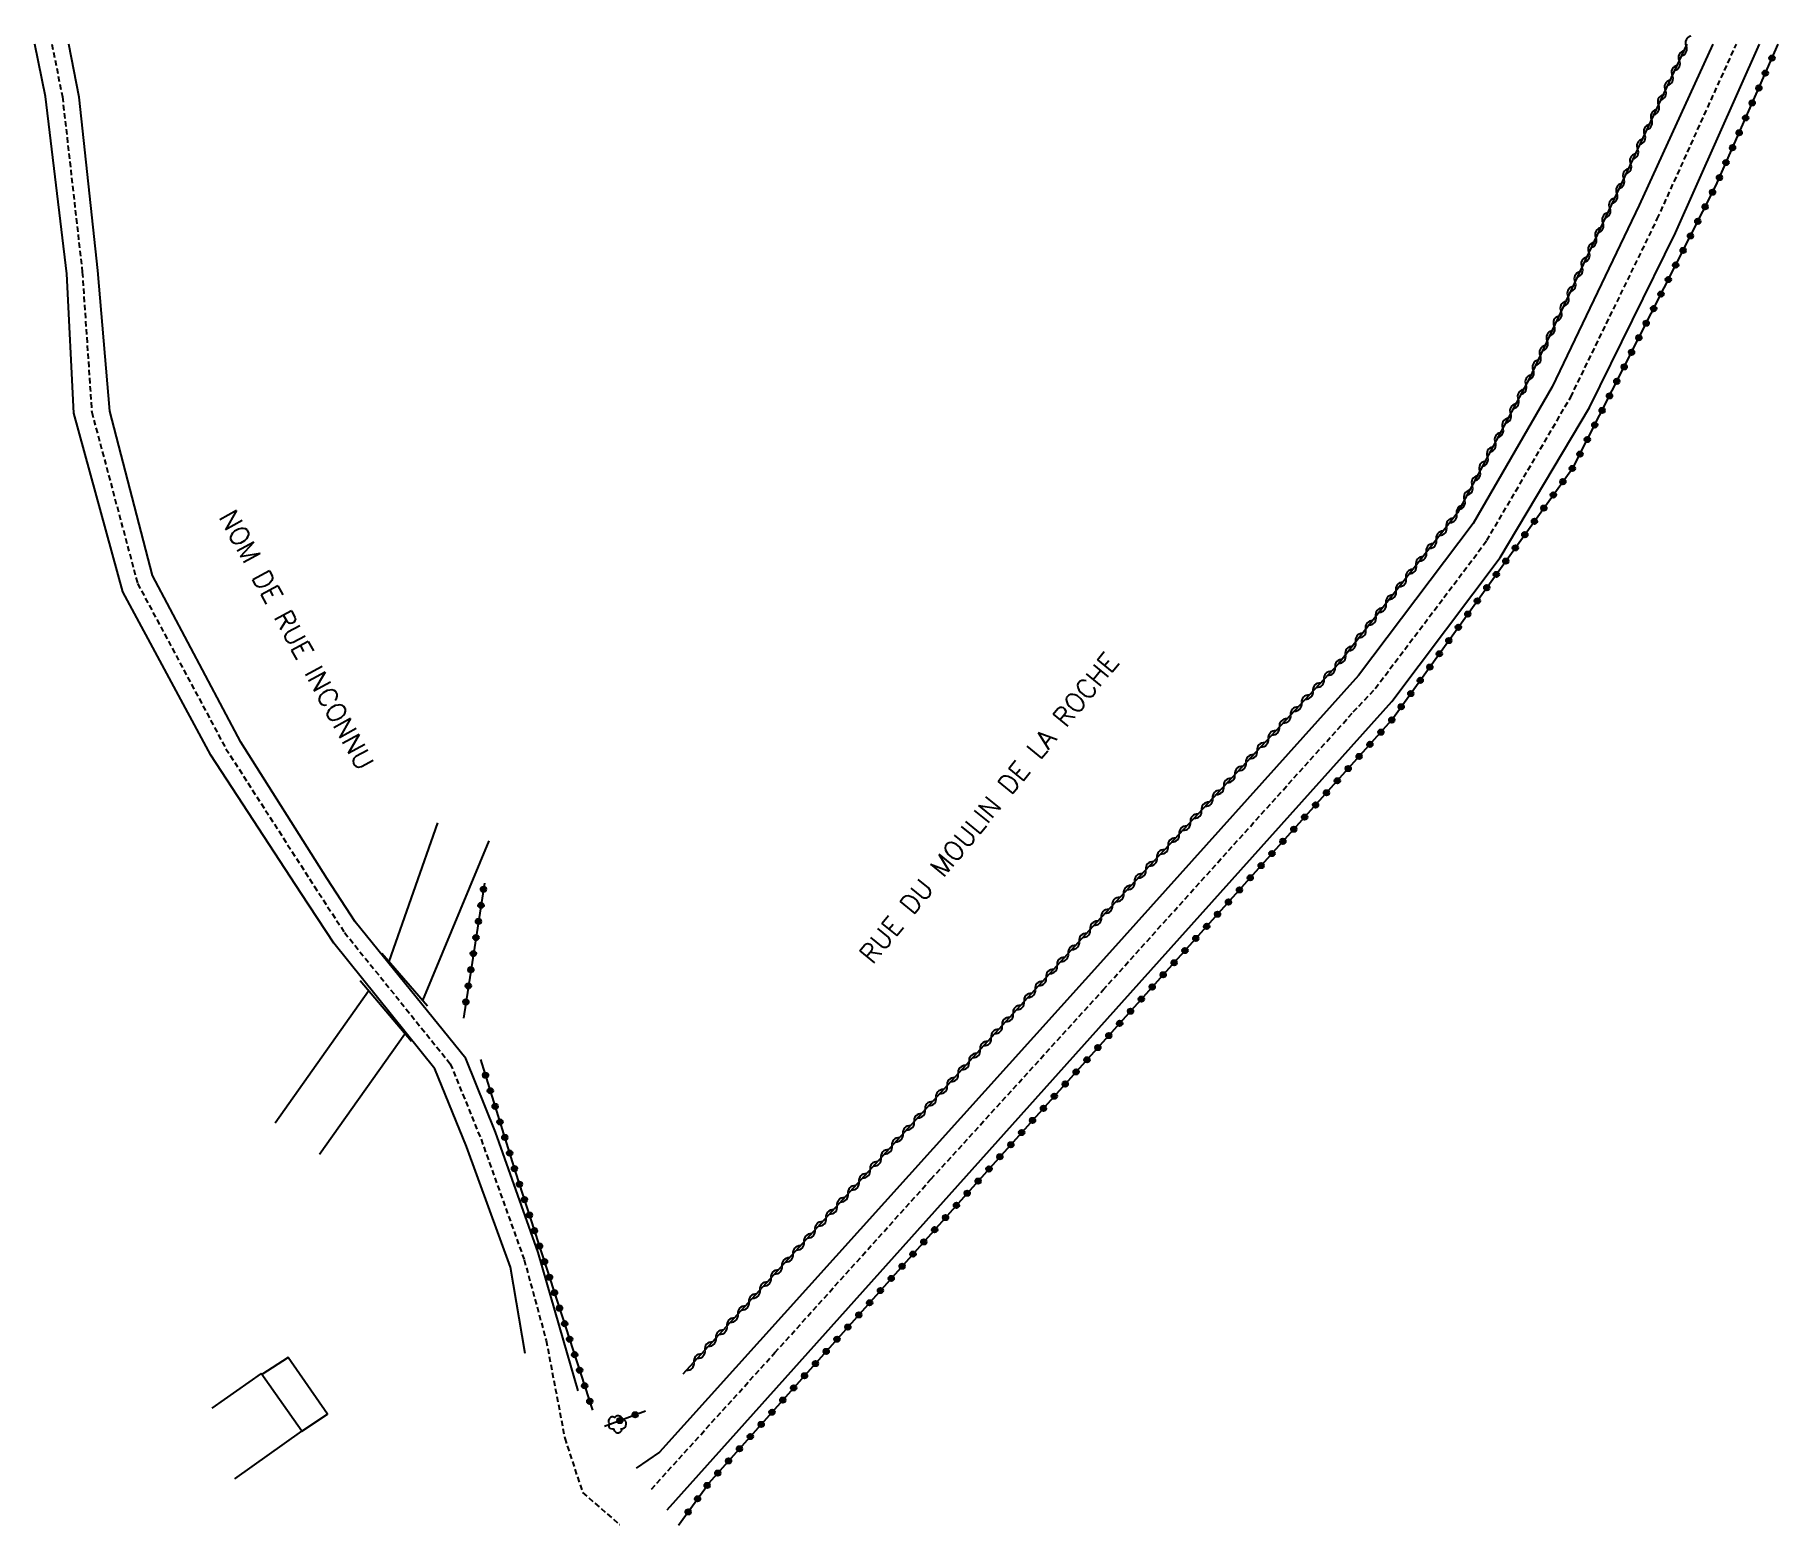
# Model space of a CAD drawing. Header units: millimetres. Extents: x 222014 to 223000, y 61000 to 62001.
# Drawn here: x 222614.5 to 222774.9, y 61863.7 to 62000.9 of the extents above; entities that cross this region are included whole.
import ezdxf
from ezdxf.enums import TextEntityAlignment as Align

# ---------------------------------------------------------------- set-up
doc = ezdxf.new("R2010")
doc.units = ezdxf.units.MM
doc.linetypes.add('DASHED', pattern=[0.75, 0.5, -0.25])
doc.layers.get('0').update_dxf_attribs({"linetype": 'CONTINUOUS'})
for name, color, linetype in [('W0001', 6, 'DASHED'), ('W0008', 7, 'CONTINUOUS'), ('W0010', 4, 'CONTINUOUS'), ('W0104', 1, 'CONTINUOUS'), ('W0300', 7, 'CONTINUOUS'), ('W0310', 3, 'CONTINUOUS'), ('W0323', 7, 'CONTINUOUS'), ('W0510', 5, 'CONTINUOUS'), ('W0989', 7, 'CONTINUOUS')]:
    doc.layers.add(name, color=color, linetype=linetype)
doc.styles.get("Standard").update_dxf_attribs({"font": 'romans.shx', "width": 0.85})

msp = doc.modelspace()

# ---------------------------------------------------------------- texts
at = {"layer": 'W0989'}
for s, rotation, p in [('NOM DE RUE INCONNU', 298.7126, (222638.61, 61945.17)), ('RUE DU MOULIN DE LA ROCHE', 50.7399, (222702.3, 61929.72))]:
    msp.add_text(s, height=1.75, rotation=rotation, dxfattribs=at).set_placement(p, align=Align.MIDDLE_CENTER)

# ---------------------------------------------------------------- blocks, each defined once
blk = doc.blocks.new('T300')
for p, q in [((-0.8, 0.51), (-0.86, 0.34)), ((-0.86, 0.34), (-0.86, 0.17)), ((-0.86, 0.17), (-0.74, 0.06)), ((-0.69, 0.63), (-0.8, 0.51)), ((-0.8, -0.06), (-0.74, 0.06)), ((-0.74, 0.06), (-0.69, 0.11)), ((-0.57, 0.69), (-0.69, 0.63)), ((-0.46, 0.69), (-0.57, 0.69)), ((-0.29, 0.63), (-0.46, 0.69)), ((-0.29, 0.63), (-0.17, 0.74)), ((-0.23, 0.57), (-0.29, 0.63)), ((-0.17, 0.74), (-0.06, 0.8)), ((-0.06, 0.8), (0.06, 0.8)), ((0.06, 0.8), (0.23, 0.74)), ((0.23, 0.74), (0.34, 0.63)), ((0.34, 0.63), (0.4, 0.51)), ((0.46, 0.46), (0.34, 0.46)), ((0.4, 0.51), (0.4, 0.46)), ((0.57, 0.4), (0.46, 0.46)), ((0.57, 0.4), (0.69, 0.29)), ((0.69, 0.29), (0.74, 0.17)), ((0.74, 0.06), (0.69, -0.17)), ((0.74, 0.17), (0.74, 0.06)), ((-0.8, -0.17), (-0.8, -0.06)), ((-0.8, -0.23), (-0.8, -0.17)), ((-0.74, -0.34), (-0.8, -0.23)), ((-0.69, -0.4), (-0.74, -0.34)), ((-0.51, -0.46), (-0.69, -0.4)), ((-0.4, -0.46), (-0.51, -0.46)), ((-0.4, -0.46), (-0.34, -0.46)), ((-0.34, -0.46), (-0.34, -0.4)), ((-0.34, -0.51), (-0.34, -0.46)), ((-0.29, -0.63), (-0.34, -0.51)), ((-0.17, -0.74), (-0.29, -0.63)), ((-0.06, -0.8), (-0.17, -0.74)), ((0.06, -0.8), (-0.06, -0.8)), ((0.17, -0.74), (0.06, -0.8)), ((0.23, -0.69), (0.17, -0.74)), ((0.29, -0.46), (0.23, -0.46)), ((0.29, -0.63), (0.23, -0.69)), ((0.46, -0.4), (0.29, -0.46)), ((0.34, -0.51), (0.29, -0.63)), ((0.34, -0.51), (0.34, -0.46)), ((0.57, -0.34), (0.46, -0.4)), ((0.63, -0.29), (0.57, -0.34)), ((0.69, -0.17), (0.63, -0.29))]:
    blk.add_line(p, q)
blk = doc.blocks.new('t323o')
at = {"color": 0, "linetype": 'Continuous'}
for radius in [0.25, 0.15]:
    blk.add_circle((0, 0), radius, dxfattribs=at)
blk = doc.blocks.new('t310o')
at = {"color": 0, "linetype": 'Continuous'}
for centre, start, end in [((-0.5, 0.38), 216.8699, 323.1304), ((0.5, -0.37), 36.8699, 143.1303)]:
    blk.add_arc(centre, 0.625, start, end, dxfattribs=at)

# ---------------------------------------------------------------- linework, layer by layer
at = {"layer": 'W0001'}
for points in [[(222616.09, 62000), (222617.06, 61995.15), (222618.89, 61979.01), (222619.76, 61966.13), (222623.98, 61950.35), (222632.1, 61935.16), (222640.23, 61922.5), (222643.02, 61918.23), (222652.75, 61906.16), (222655.58, 61899.21), (222659.55, 61888.12), (222661.57, 61880.69), (222663.28, 61871.7), (222664.92, 61866.7), (222668.34, 61863.75)], [(222671.26, 61867.02), (222671.26, 61867.02), (222682.62, 61879.58), (222696.97, 61895.53), (222712.81, 61912.96), (222735.83, 61938.54), (222737.85, 61940.7), (222748.11, 61954.31), (222755.83, 61967.51), (222763.8, 61983.91), (222771.07, 62000)]]:
    msp.add_lwpolyline(points, dxfattribs=at)
at = {"layer": 'W0008'}
for points in [[(222659.65, 61879.51), (222658.29, 61887.45), (222654.23, 61898.55), (222651.31, 61905.69), (222642.02, 61917.25), (222639.03, 61921.82), (222630.72, 61934.57), (222622.62, 61949.6), (222618.11, 61966.05), (222617.46, 61978.86), (222615.51, 61995.18), (222614.53, 62000)], [(222664.52, 61876.05), (222663.15, 61880.71), (222660.82, 61888.78), (222656.92, 61899.88), (222654.18, 61906.64), (222644.01, 61919.21), (222641.42, 61923.18), (222633.48, 61935.76), (222625.35, 61951.1), (222621.42, 61966.21), (222620.32, 61979.16), (222618.6, 61995.11), (222617.65, 62000)], [(222768.92, 62000), (222762.13, 61985.18), (222754.11, 61968.46), (222746.87, 61955.89), (222736.32, 61941.9), (222713.4, 61916.37), (222671.98, 61870.43), (222669.84, 61868.93)], [(222672.69, 61865.12), (222715.32, 61912.7), (222739.37, 61939.51), (222749.35, 61952.74), (222757.55, 61966.56), (222765.48, 61982.64), (222773.2, 62000)]]:
    msp.add_lwpolyline(points, dxfattribs=at)
at = {"layer": 'W0010'}
for points in [[(222646.46, 61916.35), (222650.64, 61911.48)], [(222649.18, 61908.2), (222644.46, 61913.79)]]:
    msp.add_lwpolyline(points, dxfattribs=at)
at = {"layer": 'W0104'}
for points in [[(222639.1, 61872.34), (222641.44, 61873.9), (222637.84, 61879.13), (222635.4, 61877.58)], [(222635.34, 61877.67), (222630.82, 61874.48)], [(222632.91, 61867.97), (222639.1, 61872.34), (222635.34, 61877.67)]]:
    msp.add_lwpolyline(points, dxfattribs=at)
at = {"layer": 'W0310'}
msp.add_lwpolyline([(222766.52, 62000), (222760.07, 61986.29), (222752.03, 61969.26), (222745.41, 61956.87), (222734.47, 61942.98), (222712.2, 61919.17), (222674.15, 61877.6)], dxfattribs=at)
at = {"layer": 'W0323'}
for points in [[(222673.75, 61863.7), (222676.57, 61867.61), (222699.5, 61893.34), (222739.37, 61937.8), (222756.09, 61961.1), (222769.18, 61986.97), (222774.92, 62000)], [(222655.89, 61922.79), (222653.95, 61910.37)], [(222655.54, 61906.54), (222658.73, 61896.24), (222665.84, 61874.28)], [(222666.95, 61872.8), (222670.71, 61874.21)]]:
    msp.add_lwpolyline(points, dxfattribs=at)
at = {"layer": 'W0510'}
for points in [[(222647.13, 61915.57), (222651.61, 61928.33)], [(222650.23, 61911.97), (222656.33, 61926.67)], [(222636.62, 61900.72), (222645.23, 61912.88)], [(222640.7, 61897.83), (222648.57, 61908.93)]]:
    msp.add_lwpolyline(points, dxfattribs=at)

# ---------------------------------------------------------------- block references
at = {"layer": 'W0300'}
msp.add_blockref('T300', (222668.17, 61872.98), dxfattribs=at)
at = {"layer": 'W0310'}
for p, rotation in [((222766.45, 61999.84), 244.8076496440101), ((222765.81, 61998.49), 244.8076496440101), ((222765.17, 61997.13), 244.8076496440101), ((222764.53, 61995.77), 244.8076496440101), ((222763.26, 61993.06), 244.8076496440101), ((222763.9, 61994.41), 244.8076496440101), ((222762.62, 61991.7), 244.8076496440101), ((222761.98, 61990.34), 244.8076496440101), ((222761.34, 61988.99), 244.8076496440101), ((222760.7, 61987.63), 244.8076496440101), ((222759.42, 61984.91), 244.7073742052237), ((222760.07, 61986.27), 244.7073742052237), ((222758.78, 61983.56), 244.7073742052237), ((222758.14, 61982.2), 244.7073742052237), ((222757.5, 61980.85), 244.7073742052237), ((222756.86, 61979.49), 244.7073742052237), ((222756.22, 61978.13), 244.7073742052237), ((222754.94, 61975.42), 244.7073742052237), ((222755.58, 61976.78), 244.7073742052237), ((222754.3, 61974.06), 244.7073742052237), ((222753.66, 61972.71), 244.7073742052237), ((222753.02, 61971.35), 244.7073742052237), ((222752.37, 61970), 244.7073742052237), ((222751, 61967.33), 241.9013721828136), ((222751.7, 61968.66), 241.9013721828136), ((222750.29, 61966.01), 241.9013721828136), ((222749.58, 61964.69), 241.9013721828136), ((222748.88, 61963.36), 241.9013721828136), ((222748.17, 61962.04), 241.9013721828136), ((222746.76, 61959.39), 241.9013721828136), ((222747.46, 61960.72), 241.9013721828136), ((222746.05, 61958.07), 241.9013721828136), ((222745.33, 61956.76), 231.759772249325), ((222744.4, 61955.58), 231.759772249325), ((222742.54, 61953.23), 231.759772249325), ((222743.47, 61954.4), 231.759772249325), ((222741.61, 61952.05), 231.759772249325), ((222739.75, 61949.69), 231.759772249325), ((222740.68, 61950.87), 231.759772249325), ((222738.83, 61948.51), 231.759772249325), ((222737.9, 61947.33), 231.759772249325), ((222736.04, 61944.98), 231.759772249325), ((222736.97, 61946.16), 231.759772249325), ((222735.11, 61943.8), 231.759772249325), ((222734.15, 61942.65), 226.919338246176), ((222732.11, 61940.46), 226.919338246176), ((222733.13, 61941.55), 226.919338246176), ((222731.08, 61939.36), 226.919338246176), ((222729.03, 61937.17), 226.919338246176), ((222730.06, 61938.26), 226.919338246176), ((222728.01, 61936.07), 226.919338246176), ((222725.96, 61933.88), 226.919338246176), ((222726.98, 61934.98), 226.919338246176), ((222724.93, 61932.79), 226.919338246176), ((222722.88, 61930.6), 226.919338246176), ((222723.91, 61931.69), 226.919338246176), ((222721.86, 61929.5), 226.919338246176), ((222719.81, 61927.31), 226.919338246176), ((222720.84, 61928.4), 226.919338246176), ((222718.79, 61926.21), 226.919338246176), ((222716.74, 61924.02), 226.919338246176), ((222717.76, 61925.12), 226.919338246176), ((222715.71, 61922.93), 226.919338246176), ((222714.69, 61921.83), 226.919338246176), ((222712.64, 61919.64), 226.919338246176), ((222713.66, 61920.74), 226.919338246176), ((222711.62, 61918.54), 227.5318938041075), ((222709.6, 61916.32), 227.5318938041075), ((222710.61, 61917.43), 227.5318938041075), ((222708.58, 61915.22), 227.5318938041075), ((222706.56, 61913.01), 227.5318938041075), ((222707.57, 61914.11), 227.5318938041075), ((222705.54, 61911.9), 227.5318938041075), ((222703.52, 61909.69), 227.5318938041075), ((222704.53, 61910.79), 227.5318938041075), ((222702.51, 61908.58), 227.5318938041075), ((222700.48, 61906.37), 227.5318938041075), ((222701.49, 61907.47), 227.5318938041075), ((222699.47, 61905.26), 227.5318938041075), ((222698.46, 61904.15), 227.5318938041075), ((222696.43, 61901.94), 227.5318938041075), ((222697.44, 61903.05), 227.5318938041075), ((222695.42, 61900.83), 227.5318938041075), ((222693.39, 61898.62), 227.5318938041075), ((222694.4, 61899.73), 227.5318938041075), ((222692.38, 61897.51), 227.5318938041075), ((222690.35, 61895.3), 227.5318938041075), ((222691.37, 61896.41), 227.5318938041075), ((222689.34, 61894.2), 227.5318938041075), ((222687.32, 61891.98), 227.5318938041075), ((222688.33, 61893.09), 227.5318938041075), ((222686.3, 61890.88), 227.5318938041075), ((222685.29, 61889.77), 227.5318938041075), ((222683.26, 61887.56), 227.5318938041075), ((222684.28, 61888.66), 227.5318938041075), ((222682.25, 61886.45), 227.5318938041075), ((222680.23, 61884.24), 227.5318938041075), ((222681.24, 61885.34), 227.5318938041075), ((222679.21, 61883.13), 227.5318938041075), ((222677.19, 61880.92), 227.5318938041075), ((222678.2, 61882.02), 227.5318938041075), ((222676.17, 61879.81), 227.5318938041075), ((222675.16, 61878.7), 227.5318938041075)]:
    msp.add_blockref('t310o', p, dxfattribs=dict(at, rotation=rotation))
at = {"layer": 'W0323'}
for p, rotation in [((222774.35, 61998.71), 66.25968459547887), ((222773.74, 61997.33), 66.25968459547887), ((222773.14, 61995.96), 66.25968459547887), ((222772.53, 61994.59), 66.25968459547887), ((222771.93, 61993.21), 66.25968459547887), ((222770.72, 61990.47), 66.25968459547887), ((222771.33, 61991.84), 66.25968459547887), ((222770.12, 61989.1), 66.25968459547887), ((222769.52, 61987.72), 66.25968459547887), ((222768.88, 61986.37), 63.15564482724202), ((222768.2, 61985.03), 63.15564482724202), ((222766.85, 61982.35), 63.15564482724202), ((222767.52, 61983.69), 63.15564482724202), ((222766.17, 61981.01), 63.15564482724202), ((222765.49, 61979.67), 63.15564482724202), ((222764.81, 61978.33), 63.15564482724202), ((222764.14, 61977), 63.15564482724202), ((222762.78, 61974.32), 63.15564482724202), ((222763.46, 61975.66), 63.15564482724202), ((222762.1, 61972.98), 63.15564482724202), ((222761.43, 61971.64), 63.15564482724202), ((222760.75, 61970.3), 63.15564482724202), ((222760.07, 61968.97), 63.15564482724202), ((222758.72, 61966.29), 63.15564482724202), ((222759.4, 61967.63), 63.15564482724202), ((222758.04, 61964.95), 63.15564482724202), ((222757.36, 61963.61), 63.15564482724202), ((222756.69, 61962.27), 63.15564482724202), ((222755.98, 61960.95), 54.33482661174891), ((222754.23, 61958.51), 54.33482661174891), ((222755.11, 61959.73), 54.33482661174891), ((222753.36, 61957.3), 54.33482661174891), ((222752.49, 61956.08), 54.33482661174891), ((222750.74, 61953.64), 54.33482661174891), ((222751.61, 61954.86), 54.33482661174891), ((222749.86, 61952.42), 54.33482661174891), ((222748.99, 61951.2), 54.33482661174891), ((222747.24, 61948.76), 54.33482661174891), ((222748.11, 61949.98), 54.33482661174891), ((222746.36, 61947.55), 54.33482661174891), ((222745.49, 61946.33), 54.33482661174891), ((222743.74, 61943.89), 54.33482661174891), ((222744.61, 61945.11), 54.33482661174891), ((222742.87, 61942.67), 54.33482661174891), ((222741.99, 61941.45), 54.33482661174891), ((222740.24, 61939.02), 54.33482661174891), ((222741.12, 61940.23), 54.33482661174891), ((222739.37, 61937.8), 48.11419838203796), ((222738.37, 61936.68), 48.11419838203796), ((222736.36, 61934.45), 48.11419838203796), ((222737.36, 61935.56), 48.11419838203796), ((222735.36, 61933.33), 48.11419838203796), ((222733.36, 61931.1), 48.11419838203796), ((222734.36, 61932.21), 48.11419838203796), ((222732.36, 61929.98), 48.11419838203796), ((222730.35, 61927.75), 48.11419838203796), ((222731.35, 61928.86), 48.11419838203796), ((222729.35, 61926.63), 48.11419838203796), ((222728.35, 61925.51), 48.11419838203796), ((222726.35, 61923.28), 48.11419838203796), ((222727.35, 61924.4), 48.11419838203796), ((222655.8, 61922.23), 261.1529802451007), ((222725.35, 61922.16), 48.11419838203796), ((222655.57, 61920.74), 261.1529802451007), ((222723.34, 61919.93), 48.11419838203796), ((222724.34, 61921.05), 48.11419838203796), ((222655.34, 61919.26), 261.1529802451007), ((222722.34, 61918.81), 48.11419838203796), ((222655.11, 61917.78), 261.1529802451007), ((222720.34, 61916.58), 48.11419838203796), ((222721.34, 61917.7), 48.11419838203796), ((222654.87, 61916.3), 261.1529802451007), ((222719.34, 61915.46), 48.11419838203796), ((222654.64, 61914.81), 261.1529802451007), ((222718.34, 61914.35), 48.11419838203796), ((222654.18, 61911.85), 261.1529802451007), ((222654.41, 61913.33), 261.1529802451007), ((222716.33, 61912.11), 48.11419838203796), ((222717.33, 61913.23), 48.11419838203796), ((222715.33, 61911), 48.11419838203796), ((222713.33, 61908.76), 48.11419838203796), ((222714.33, 61909.88), 48.11419838203796), ((222712.33, 61907.65), 48.11419838203796), ((222710.32, 61905.41), 48.11419838203796), ((222711.33, 61906.53), 48.11419838203796), ((222655.99, 61905.11), 287.2199340414055), ((222709.32, 61904.3), 48.11419838203796), ((222656.43, 61903.68), 287.2199340414055), ((222656.87, 61902.24), 287.2199340414055), ((222708.32, 61903.18), 48.11419838203796), ((222657.32, 61900.81), 287.2199340414055), ((222706.32, 61900.95), 48.11419838203796), ((222707.32, 61902.06), 48.11419838203796), ((222657.76, 61899.38), 287.2199340414055), ((222705.32, 61899.83), 48.11419838203796), ((222658.21, 61897.94), 287.2199340414055), ((222703.31, 61897.6), 48.11419838203796), ((222704.32, 61898.71), 48.11419838203796), ((222658.65, 61896.51), 287.2199340414055), ((222702.31, 61896.48), 48.11419838203796), ((222659.11, 61895.08), 287.9365324621056), ((222700.31, 61894.25), 48.11419838203796), ((222701.31, 61895.36), 48.11419838203796), ((222659.57, 61893.66), 287.9365324621056), ((222699.31, 61893.13), 48.29978970280241), ((222660.03, 61892.23), 287.9365324621056), ((222697.31, 61890.89), 48.29978970280241), ((222698.31, 61892.01), 48.29978970280241), ((222660.49, 61890.8), 287.9365324621056), ((222660.96, 61889.38), 287.9365324621056), ((222696.31, 61889.77), 48.29978970280241), ((222661.42, 61887.95), 287.9365324621056), ((222695.32, 61888.65), 48.29978970280241), ((222661.88, 61886.52), 287.9365324621056), ((222693.32, 61886.41), 48.29978970280241), ((222694.32, 61887.53), 48.29978970280241), ((222662.34, 61885.09), 287.9365324621056), ((222692.32, 61885.29), 48.29978970280241), ((222662.8, 61883.67), 287.9365324621056), ((222690.33, 61883.05), 48.29978970280241), ((222691.33, 61884.17), 48.29978970280241), ((222663.27, 61882.24), 287.9365324621056), ((222689.33, 61881.93), 48.29978970280241), ((222663.73, 61880.81), 287.9365324621056), ((222687.33, 61879.69), 48.29978970280241), ((222688.33, 61880.81), 48.29978970280241), ((222664.19, 61879.39), 287.9365324621056), ((222686.34, 61878.57), 48.29978970280241), ((222664.65, 61877.96), 287.9365324621056), ((222665.11, 61876.53), 287.9365324621056), ((222685.34, 61877.45), 48.29978970280241), ((222665.58, 61875.1), 287.9365324621056), ((222683.34, 61875.21), 48.29978970280241), ((222684.34, 61876.33), 48.29978970280241), ((222668.35, 61873.33), 20.55604521958346), ((222669.75, 61873.86), 20.55604521958346), ((222682.35, 61874.09), 48.29978970280241), ((222680.35, 61871.85), 48.29978970280241), ((222681.35, 61872.97), 48.29978970280241), ((222679.35, 61870.73), 48.29978970280241), ((222677.36, 61868.49), 48.29978970280241), ((222678.35, 61869.61), 48.29978970280241), ((222676.38, 61867.35), 54.15270796283261), ((222675.5, 61866.13), 54.15270796283261), ((222674.63, 61864.92), 54.15270796283261)]:
    msp.add_blockref('t323o', p, dxfattribs=dict(at, rotation=rotation))

msp.set_redraw_order([(e.dxf.handle, doc.entitydb.next_handle()) for e in msp.query("TEXT MTEXT ATTDEF DIMENSION ARC_DIMENSION")])  # texts and dimensions are drawn at this point

doc.saveas('drawing.dxf')
